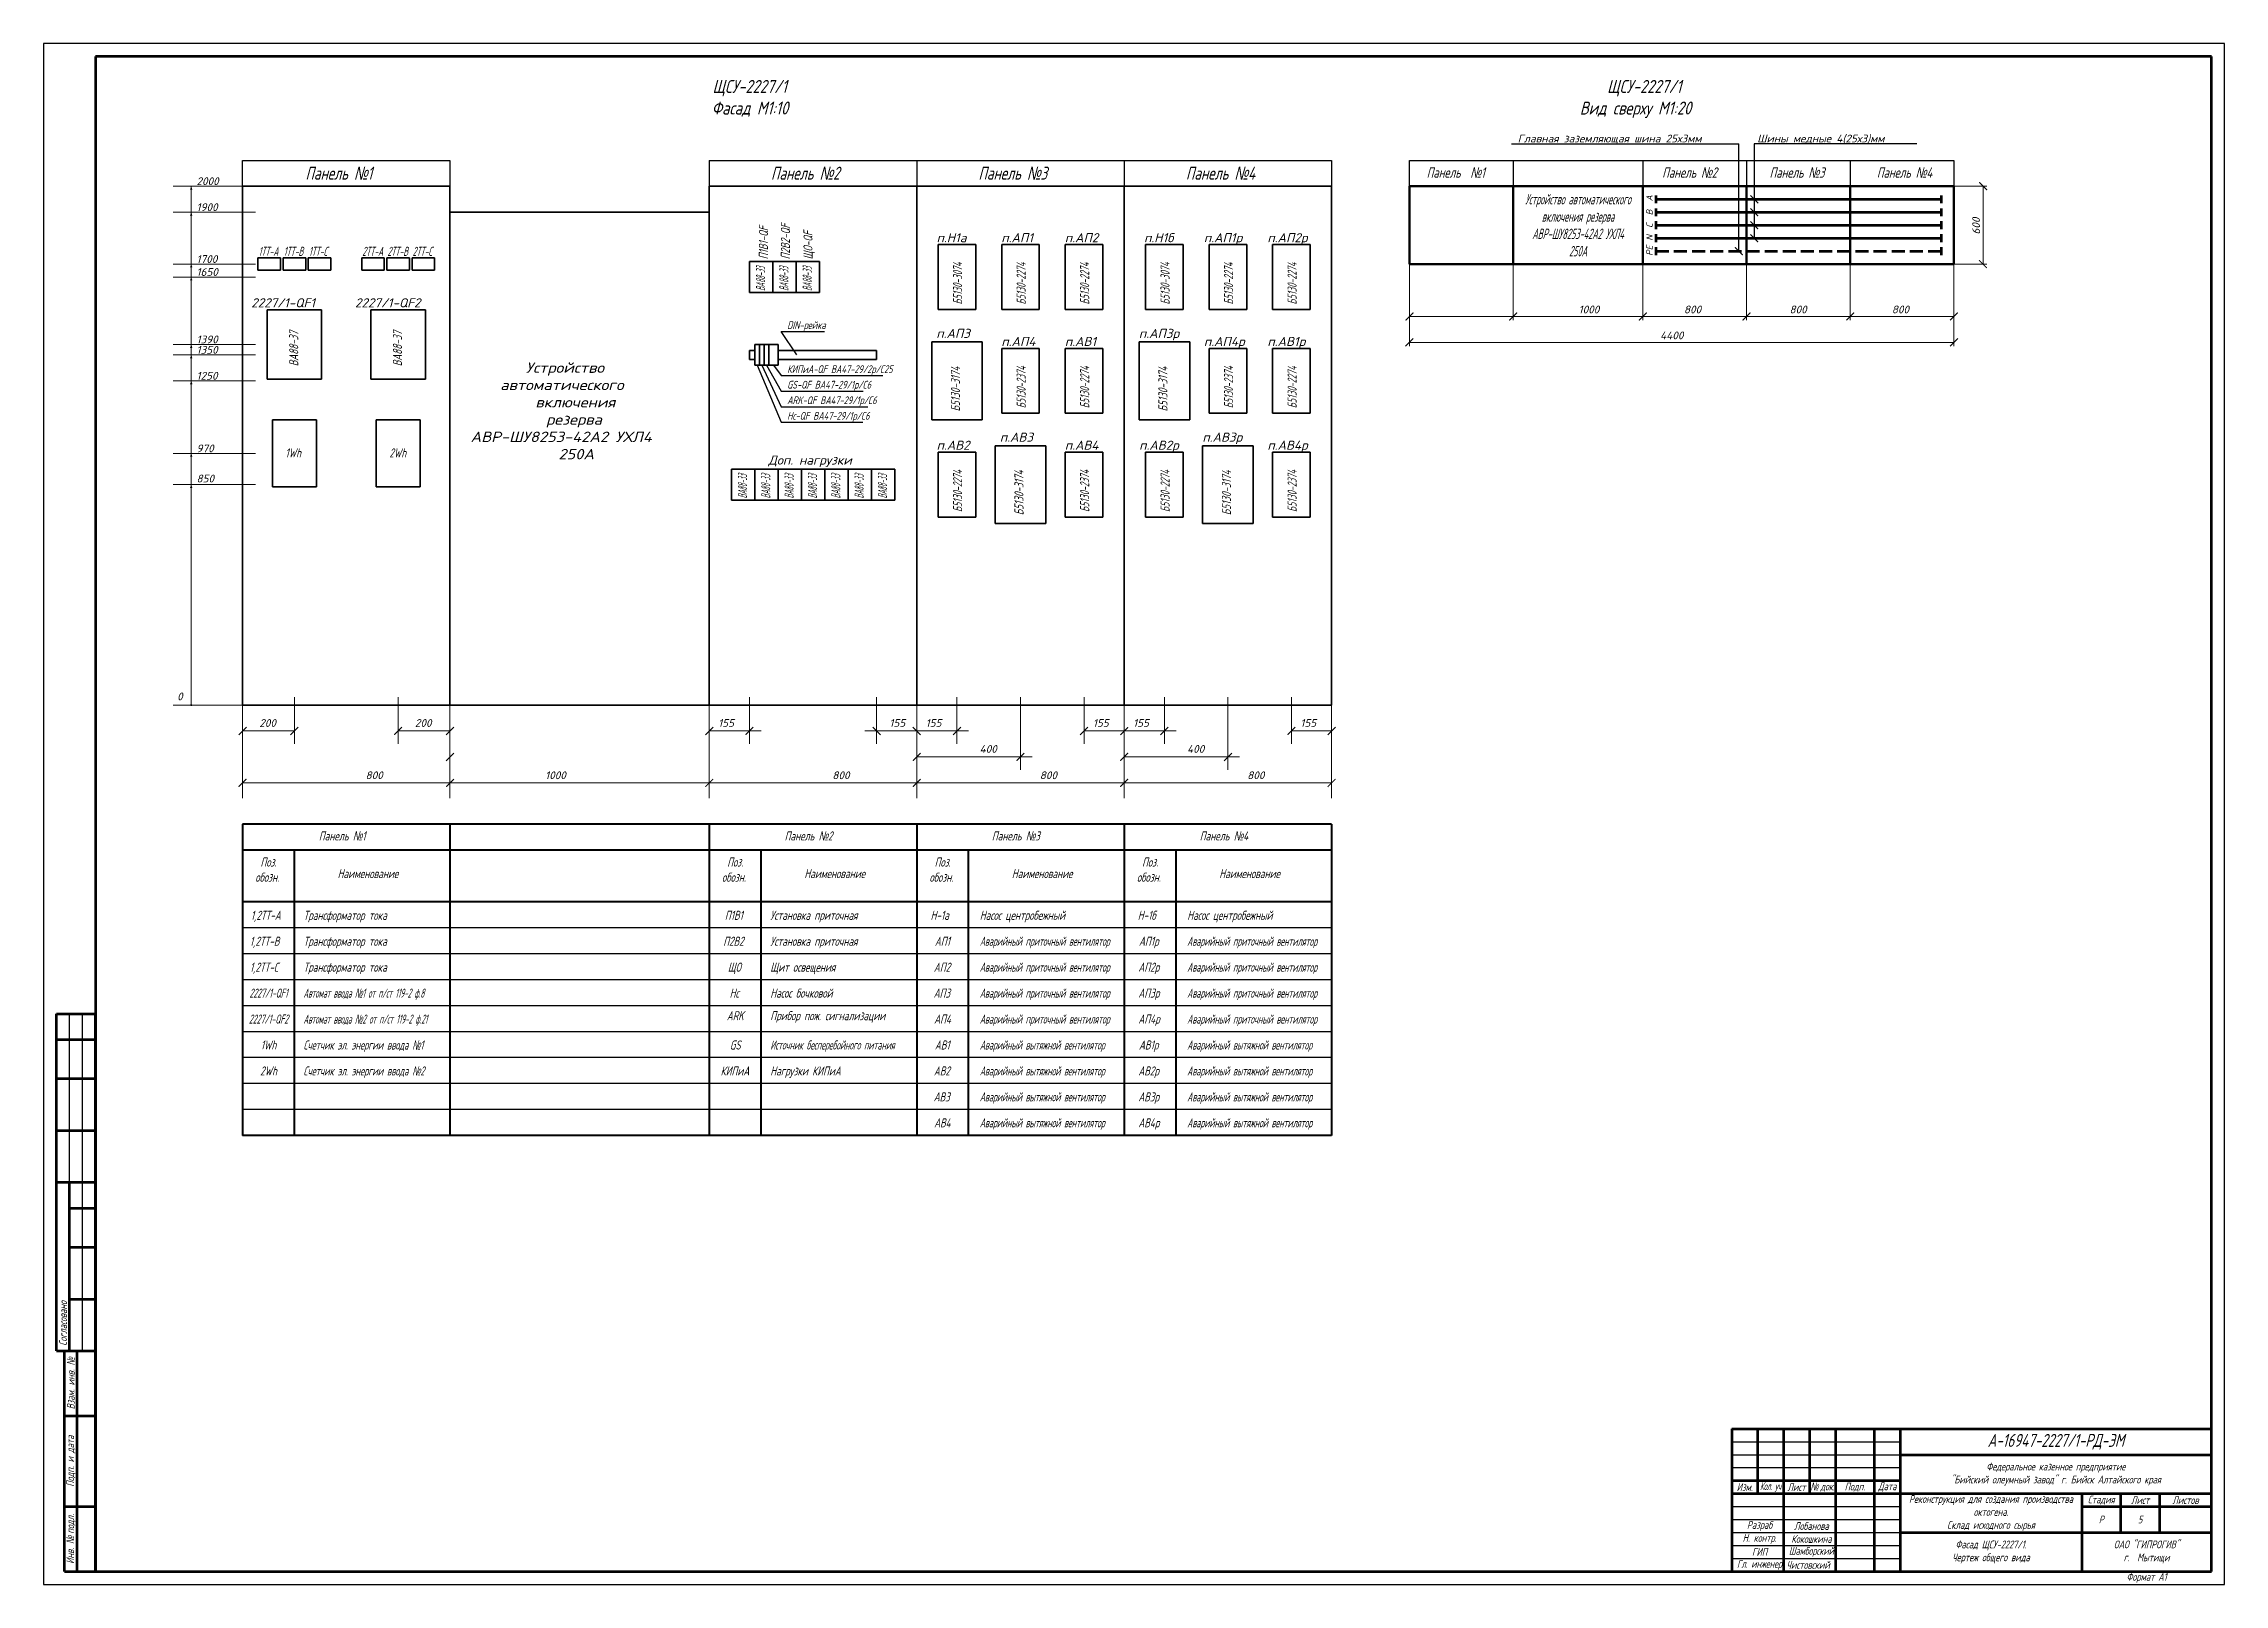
# Model space of a CAD drawing. Header units: millimetres. Extents: x 6735 to 13224, y -12144 to -9633.
# Drawn here: x 9677 to 10518, y -10227 to -9633 of the extents above; entities that cross this region are included whole.
import ezdxf
from ezdxf import colors
from ezdxf.entities.mleader import LeaderData, LeaderLine
from ezdxf.math import Vec2, Vec3

# ---------------------------------------------------------------- set-up
doc = ezdxf.new("R2010")
doc.units = ezdxf.units.MM
doc.linetypes.add('gost5', pattern=[7, 5, -2, 0])
for name, color, linetype, lineweight in [('КаБель силовой (Вновь)', 1, 'Continuous', 60), ('Линия выноска', 137, 'Continuous', 25), ('Размерная', 4, 'Continuous', 25), ('Рамка толстая', 7, 'Continuous', 60), ('Рамка тонкая', 5, 'Continuous', 25), ('ТаБлица', 253, 'Continuous', 25), ('Текст', 2, 'Continuous', 25), ('Штампы', 252, 'Continuous', 25), ('Щиты пульты (Вновь)', 5, 'Continuous', 50), ('Элемент эл. схем', 7, 'Continuous', 35)]:
    doc.layers.add(name, color=color, linetype=linetype, lineweight=lineweight)
doc.styles.add('GOST', font='GOST.shx', dxfattribs={"oblique": 15, "height": 3.5})
doc.styles.add('Simplex', font='simplex.shx', dxfattribs={"width": 0.7, "oblique": 15})

msp = doc.modelspace()

# ---------------------------------------------------------------- texts
at = {"layer": 'Текст', "lineweight": 20, "style": 'Simplex', "oblique": 15}
for s, p in [('Главная заземляющая шина 25х3мм', (10245.56771, -9671.45816)), ('Шины медные 4(25х3)мм', (10337.93052, -9671.45816)), ('1000', (10269.0506, -9737.34328)), ('800', (10309.67685, -9737.34328)), ('800', (10350.38991, -9737.34328)), ('800', (10389.84748, -9737.34328)), ('4400', (10300.49918, -9747.34328))]:
    msp.add_text(s, height=3, dxfattribs=at).set_placement(p)
at = {"layer": 'Текст', "linetype": 'Continuous', "lineweight": 20, "style": 'Simplex', "oblique": 15}
for s, height, rotation, p in [('2000', 3, 359.99904858, (9736.0567, -9687.90734)), ('1900', 3, 359.99904858, (9736.05682, -9697.90723)), ('п.Н1а', 3.5, 359.99904858, (10021.48815, -9709.92782)), ('п.АП1', 3.5, 359.99904858, (10046.44642, -9709.92782)), ('п.АП2', 3.5, 359.99904858, (10070.94116, -9709.92782)), ('п.Н1б', 3.5, 359.99904858, (10101.48815, -9709.92782)), ('п.АП1р', 3.5, 359.99904858, (10124.55365, -9709.92782)), ('п.АП2р', 3.5, 359.99904858, (10149.04839, -9709.92782)), ('1650', 3, 359.99904858, (9736.0567, -9722.90715)), ('1700', 3, 359.99904858, (9736.05682, -9717.90715)), ('2227/1-QF1', 3.5, 359.99904858, (9757.18931, -9735.02902)), ('2227/1-QF2', 3.5, 359.99904858, (9797.1895, -9735.02902)), ('1390', 3, 359.99904858, (9736.05682, -9748.90726)), ('п.АП3', 3.5, 359.99904858, (10021.38221, -9746.82206)), ('п.АП4', 3.5, 359.99904858, (10046.45334, -9749.92782)), ('п.АВ1', 3.5, 359.99904858, (10070.94809, -9749.92782)), ('п.АП3р', 3.5, 359.99904858, (10099.48944, -9746.82206)), ('п.АП4р', 3.5, 359.99904858, (10124.56057, -9749.92782)), ('п.АВ1р', 3.5, 359.99904858, (10149.05531, -9749.92782)), ('1350', 3, 359.99904858, (9736.05645, -9752.90477)), ('1250', 3, 359.99904858, (9736.05546, -9762.90733)), ('970', 3, 359.99904858, (9736.05682, -9790.90795)), ('п.АВ2', 3.5, 359.99904858, (10021.48815, -9789.92786)), ('п.АВ3', 3.5, 359.99904858, (10045.88208, -9786.8221)), ('п.АВ4', 3.5, 359.99904858, (10070.94116, -9789.92786)), ('п.АВ2р', 3.5, 359.99904858, (10099.59537, -9789.92786)), ('п.АВ3р', 3.5, 359.99904858, (10123.98931, -9786.8221)), ('п.АВ4р', 3.5, 359.99904858, (10149.04839, -9789.92786)), ('Доп. нагрузки', 3.5, 359.99904858, (9956.59181, -9795.66626)), ('850', 3, 359.99904858, (9736.05479, -9802.52338)), (' 0', 3, 359.99904858, (9726.61948, -9886.5204)), ('200', 3, 359.99904858, (9760.27837, -9896.77737)), ('200', 3, 359.99904858, (9820.28008, -9896.77687)), ('155', 3, 359.99904858, (9937.24446, -9896.77622)), ('155', 3, 0.00095142, (10003.25839, -9896.77634)), ('155', 3, 359.99904858, (10017.24446, -9896.77622)), ('155', 3, 359.99904858, (10081.74451, -9896.77622)), ('155', 3, 359.99904858, (10097.24451, -9896.77655)), ('155', 3, 359.99904858, (10161.74456, -9896.77655)), ('400', 3, 359.99904858, (10038.06208, -9906.77622)), ('400', 3, 359.99904858, (10118.06214, -9906.77655)), ('800', 3, 359.99904858, (9801.2545, -9916.9321)), ('1000', 3, 359.99904858, (9870.51758, -9916.9321)), ('800', 3, 359.99904858, (9981.2545, -9916.9321)), ('800', 3, 359.99904858, (10061.2545, -9916.9321)), ('800', 3, 359.99904858, (10141.25455, -9916.93243))]:
    msp.add_text(s, height=height, rotation=rotation, dxfattribs=at).set_placement(p)
at = {"layer": 'Текст', "style": 'Simplex', "oblique": 15}
for s, p in [('А', (10297.65052, -9694.17889)), ('С', (10297.65052, -9704.35418)), ('В', (10297.65052, -9699.56693)), ('N', (10297.65052, -9709.35418)), ('PE', (10297.65052, -9715.18675))]:
    msp.add_text(s, height=2.5, rotation=90, dxfattribs=at).set_placement(p)
at = {"layer": 'Текст', "linetype": 'Continuous', "lineweight": 20, "style": 'Simplex', "oblique": 15}
for s, rotation, width, p in [('П1В1-QF', 89.99904858, 0.7, (9956.4385, -9716.55125)), ('П2В2-QF', 89.99904858, 0.7, (9964.92047, -9716.55125)), ('ЩО-QF', 89.99904858, 0.7, (9973.62293, -9716.55125)), ('1ТТ-А', 359.99904858, 0.5, (9759.97157, -9715.18416)), ('1ТТ-В', 359.99904858, 0.5, (9769.67157, -9715.18416)), ('1ТТ-С', 359.99904858, 0.5, (9779.37157, -9715.18416)), ('2ТТ-А', 359.99904858, 0.5, (9799.98138, -9715.18416)), ('2ТТ-В', 359.99904858, 0.5, (9809.68138, -9715.18416)), ('2ТТ-С', 359.99904858, 0.5, (9819.38138, -9715.18416)), ('ВА88-33', 89.99904858, 0.4, (9955.33885, -9728.69863)), ('ВА88-33', 89.99904858, 0.4, (9964.33885, -9728.69863)), ('ВА88-33', 89.99904858, 0.4, (9973.33885, -9728.69863)), ('1Wh', 359.99904858, 0.7, (9770.32621, -9792.90285)), ('2Wh', 359.99904858, 0.7, (9810.43074, -9792.90285)), ('ВА88-33', 89.99904858, 0.4, (9948.33852, -9808.69867)), ('ВА88-33', 89.99904858, 0.4, (9957.33852, -9808.69867)), ('ВА88-33', 89.99904858, 0.4, (9966.33852, -9808.69867)), ('ВА88-33', 89.99904858, 0.4, (9975.33852, -9808.69867)), ('ВА88-33', 89.99904858, 0.4, (9984.33852, -9808.69867)), ('ВА88-33', 89.99904858, 0.4, (9993.33852, -9808.69867)), ('ВА88-33', 89.99904858, 0.4, (10002.33852, -9808.69867))]:
    msp.add_text(s, height=3.5, rotation=rotation, dxfattribs=dict(at, width=width)).set_placement(p)
at = {"layer": 'Текст', "lineweight": 20, "style": 'Simplex', "oblique": 15}
msp.add_text('600', height=3, rotation=89.99904858, dxfattribs=at).set_placement((10423.8793, -9706.97764))
at = {"layer": 'Текст'}
for s, width, heights, insert, char_height, attachment_point, style in [('\\pi191.23489;ЩСУ-2227/1\\P\\pi190.93529;Фасад М1:10', 430, [0], (9743.82285, -9647.35746), 5, 1, 'GOST'), ('\\pi86.23489;ЩСУ-2227/1\\P\\pi73.1482; Вид сверху М1:20', 220, [0], (10193.82285, -9647.35746), 5, 1, 'GOST'), ('\\pi24.272;Панель {\\fArial|b0|i0|c204|p34;№}1', 80, [0], (9753.82285, -9680.80533), 5, 1, 'Simplex'), ('\\pi23.793;Панель {\\fArial|b0|i0|c204|p34;№}2', 80, [0], (9933.82285, -9680.80533), 5, 1, 'Simplex'), ('\\pi23.793;Панель {\\fArial|b0|i0|c204|p34;№}3', 80, [0], (10013.82285, -9680.80533), 5, 1, 'Simplex'), ('\\pi23.793;Панель {\\fArial|b0|i0|c204|p34;№}4', 80, [0], (10093.82285, -9680.80533), 5, 1, 'Simplex'), ('\\pi6.63011;Панель  {\\fArial|b0|i0|c204|p34;№}1', 40, [0], (10203.82285, -9681.04785), 4, 1, 'Simplex'), ('\\pi7.46552;Панель {\\fArial|b0|i0|c204|p34;№}2', 40, [0], (10293.82285, -9681.04785), 4, 1, 'Simplex'), ('\\pi3.29678;   Панель {\\fArial|b0|i0|c204|p34;№}3', 40, [0], (10333.82285, -9681.04785), 4, 1, 'Simplex'), ('\\pi0.96345;     Панель {\\fArial|b0|i0|c204|p34;№}4', 40, [0], (10373.82285, -9681.04785), 4, 1, 'Simplex'), ('{\\W0.5;Устройство автоматического \\Pвключения резерва \\PАВР-ШУ8253-42А2 УХЛ4 \\P250А }', 59.8950156, [39.37436], (10268.82285, -9703.35746), 4, 5, 'Simplex'), ('\\pi29.25714;{\\W1.1;Устройство \\P\\pi19.35311;автоматического \\P\\pi32.92112;включения \\P\\pi37.04041;резерва \\P\\pi7.91661;АВР-ШУ8253-42А2 УХЛ4 \\P\\pi41.82857;250А }', 100, [0], (9833.82285, -9756.2756), 4, 1, 'Simplex'), ('\\pi29.40968;Панель {\\fArial|b0|i0|c204|p34;№}1', 80, [0], (9753.82285, -9937.06048), 3.5, 1, 'Simplex'), ('\\pi29.03233;Панель {\\fArial|b0|i0|c204|p34;№}2', 80, [0], (9933.82105, -9937.06048), 3.5, 1, 'Simplex'), ('\\pi28.94302;Панель {\\fArial|b0|i0|c204|p34;№}3', 80, [0], (10013.82105, -9937.06048), 3.5, 1, 'Simplex'), ('\\pi29.11802;Панель {\\fArial|b0|i0|c204|p34;№}4', 80, [0], (10093.82105, -9937.06048), 3.5, 1, 'Simplex'), ('\\pi6.886,t6.886;Поз. \\P\\pi4.91132,t4.91132;обозн.', 20, [0], (9753.82285, -9947.14534), 3.5, 1, 'Simplex'), ('\\pi6.886,t6.886;Поз. \\P\\pi4.91132,t4.91132;обозн.', 20, [0], (9933.82105, -9947.14534), 3.5, 1, 'Simplex'), ('\\pi6.886,t6.886;Поз. \\P\\pi4.91132,t4.91132;обозн.', 20, [0], (10013.82105, -9947.14534), 3.5, 1, 'Simplex'), ('\\pi6.886,t6.886;Поз. \\P\\pi4.91132,t4.91132;обозн.', 20, [0], (10093.82105, -9947.14534), 3.5, 1, 'Simplex'), ('\\pi16.65171;Наименование', 60, [0], (9773.82285, -9951.59189), 3.5, 1, 'Simplex'), ('\\pi16.65171;Наименование', 60, [0], (9953.82105, -9951.59189), 3.5, 1, 'Simplex'), ('\\pi16.65171;Наименование', 60, [0], (10033.82105, -9951.59189), 3.5, 1, 'Simplex'), ('\\pi16.65171;Наименование', 60, [0], (10113.82105, -9951.59189), 3.5, 1, 'Simplex'), ('\\pi3.175;1,2ТТ-А', 20, [0], (9753.82285, -9967.66477), 3.5, 1, 'Simplex'), ('\\pi3.5;Трансформатор тока', 60, [0], (9773.82285, -9967.66477), 3.5, 1, 'Simplex'), ('\\pi5.97276;П1В1', 20, [0], (9933.82105, -9967.66477), 3.5, 1, 'Simplex'), ('\\pi3.5;Установка приточная', 60, [0], (9953.82105, -9967.66477), 3.5, 1, 'Simplex'), ('\\pi5.31239;Н-1а', 20, [0], (10013.82105, -9967.66477), 3.5, 1, 'Simplex'), ('\\pi4.29695;Насос центробежный', 60, [0], (10033.82105, -9967.66477), 3.5, 1, 'Simplex'), ('\\pi5.21442;Н-1б', 20, [0], (10093.82105, -9967.66477), 3.5, 1, 'Simplex'), ('\\pi4.29695;Насос центробежный', 60, [0], (10113.82105, -9967.66477), 3.5, 1, 'Simplex'), ('\\pi2.79541;1,2ТТ-В', 20, [0], (9753.82285, -9977.66477), 3.5, 1, 'Simplex'), ('\\pi3.5;Трансформатор тока', 60, [0], (9773.82285, -9977.66477), 3.5, 1, 'Simplex'), ('\\pi5.36207;П2В2', 20, [0], (9933.82105, -9977.66477), 3.5, 1, 'Simplex'), ('\\pi3.5;Установка приточная', 60, [0], (9953.82105, -9977.66477), 3.5, 1, 'Simplex'), ('\\pi6.96442;АП1', 20, [0], (10013.82105, -9977.66477), 3.5, 1, 'Simplex'), ('\\pi4.29695;{\\W0.5;Аварийный приточный вентилятор}', 60, [0], (10033.82105, -9977.66477), 3.5, 1, 'Simplex'), ('\\pi5.67105;АП1р', 20, [0], (10093.82105, -9977.66477), 3.5, 1, 'Simplex'), ('\\pi4.29695;{\\W0.5;Аварийный приточный вентилятор}', 60, [0], (10113.82105, -9977.66477), 3.5, 1, 'Simplex'), ('\\pi2.81773;1,2ТТ-С', 20, [0], (9753.82285, -9987.66477), 3.5, 1, 'Simplex'), ('\\pi3.5;Трансформатор тока', 60, [0], (9773.82285, -9987.66477), 3.5, 1, 'Simplex'), ('\\pi7.1344;ЩО', 20, [0], (9933.82105, -9987.66477), 3.5, 1, 'Simplex'), ('\\pi3.5;Щит освещения', 60, [0], (9953.82105, -9987.66477), 3.5, 1, 'Simplex'), ('\\pi6.58707;АП2', 20, [0], (10013.82105, -9987.66477), 3.5, 1, 'Simplex'), ('\\pi4.29695;{\\W0.5;Аварийный приточный вентилятор}', 60, [0], (10033.82105, -9987.66477), 3.5, 1, 'Simplex'), ('\\pi5.43771;АП2р', 20, [0], (10093.82105, -9987.66477), 3.5, 1, 'Simplex'), ('\\pi4.29695;{\\W0.5;Аварийный приточный вентилятор}', 60, [0], (10113.82105, -9987.66477), 3.5, 1, 'Simplex'), ('\\pxqc;{\\W0.5;2227/1-QF1}', 20, [0], (9753.82285, -9997.66477), 3.5, 1, 'Simplex'), ('\\pi3.5;{\\W0.45;Автомат ввода \\fArial|b0|i0|c204|p34;№\\Fsimplex|c204;1 от п/ст 119-2 ф.8}', 60, [0], (9773.82285, -9997.66477), 3.5, 1, 'Simplex'), ('\\pi7.82938;Нс', 20, [0], (9933.82105, -9997.66477), 3.5, 1, 'Simplex'), ('\\pi3.5;Насос бочковой', 60, [0], (9953.82105, -9997.66477), 3.5, 1, 'Simplex'), ('\\pi6.49776;АП3', 20, [0], (10013.82105, -9997.66477), 3.5, 1, 'Simplex'), ('\\pi4.29695;{\\W0.5;Аварийный приточный вентилятор}', 60, [0], (10033.82105, -9997.66477), 3.5, 1, 'Simplex'), ('\\pi5.43771;АП3р', 20, [0], (10093.82105, -9997.66477), 3.5, 1, 'Simplex'), ('\\pi4.29695;{\\W0.5;Аварийный приточный вентилятор}', 60, [0], (10113.82105, -9997.66477), 3.5, 1, 'Simplex'), ('\\pxqc;{\\W0.5;2227/1-QF2}', 20, [0], (9753.82285, -10007.66477), 3.5, 1, 'Simplex'), ('\\pi3.5;{\\W0.45;Автомат ввода \\fArial|b0|i0|c204|p34;№\\Fsimplex|c204;2 от п/ст 119-2 ф.21}', 60, [0], (9773.82285, -10007.66477), 3.5, 1, 'Simplex'), ('\\pxqc;ARK', 20, [0], (9933.82105, -10006.36125), 3.5, 1, 'Simplex'), ('\\pi3.5;Прибор пож. сигнализации', 60, [0], (9953.82105, -10006.36125), 3.5, 1, 'Simplex'), ('\\pi6.67276;АП4', 20, [0], (10013.82105, -10007.66477), 3.5, 1, 'Simplex'), ('\\pi4.29695;{\\W0.5;Аварийный приточный вентилятор}', 60, [0], (10033.82105, -10007.66477), 3.5, 1, 'Simplex'), ('\\pi5.43771;АП4р', 20, [0], (10093.82105, -10007.66477), 3.5, 1, 'Simplex'), ('\\pi4.29695;{\\W0.5;Аварийный приточный вентилятор}', 60, [0], (10113.82105, -10007.66477), 3.5, 1, 'Simplex'), ('\\pxqc;{\\W0.7;1Wh}', 20, [0], (9753.82285, -10017.66477), 3.5, 1, 'Simplex'), ('\\pi3.5;{\\W0.6;Счетчик эл. энергии ввода \\fArial|b0|i0|c204|p34;№\\Fsimplex|c204;1 }', 60, [0], (9773.82285, -10017.66477), 3.5, 1, 'Simplex'), ('\\pxqc;GS', 20, [0], (9933.82105, -10017.66477), 3.5, 1, 'Simplex'), ('\\pi3.5;{\\W0.5;Источник бесперебойного питания}', 60, [0], (9953.82105, -10017.66477), 3.5, 1, 'Simplex'), ('\\pi6.96442;АВ1', 20, [0], (10013.82105, -10017.66477), 3.5, 1, 'Simplex'), ('\\pi4.29695;{\\W0.5;Аварийный вытяжной вентилятор}', 60, [0], (10033.82105, -10017.66477), 3.5, 1, 'Simplex'), ('\\pi5.67105;АВ1р', 20, [0], (10093.82105, -10017.66477), 3.5, 1, 'Simplex'), ('\\pi4.29695;{\\W0.5;Аварийный вытяжной вентилятор}', 60, [0], (10113.82105, -10017.66477), 3.5, 1, 'Simplex'), ('\\pxqc;{\\W0.7;2Wh}', 20, [0], (9753.82285, -10027.66477), 3.5, 1, 'Simplex'), ('\\pi3.5;{\\W0.6;Счетчик эл. энергии ввода \\fArial|b0|i0|c204|p34;№\\Fsimplex|c204;2}', 60, [0], (9773.82285, -10027.66477), 3.5, 1, 'Simplex'), ('\\pi4.34167;КИПиА', 20, [0], (9933.82105, -10027.66477), 3.5, 1, 'Simplex'), ('\\pi3.5;Нагрузки КИПиА', 60, [0], (9953.82105, -10027.66477), 3.5, 1, 'Simplex'), ('\\pi6.58707;АВ2', 20, [0], (10013.82105, -10027.66477), 3.5, 1, 'Simplex'), ('\\pi4.29695;{\\W0.5;Аварийный вытяжной вентилятор}', 60, [0], (10033.82105, -10027.66477), 3.5, 1, 'Simplex'), ('\\pi5.43771;АВ2р', 20, [0], (10093.82105, -10027.66477), 3.5, 1, 'Simplex'), ('\\pi4.29695;{\\W0.5;Аварийный вытяжной вентилятор}', 60, [0], (10113.82105, -10027.66477), 3.5, 1, 'Simplex'), ('\\pi6.49776;АВ3', 20, [0], (10013.82105, -10037.66477), 3.5, 1, 'Simplex'), ('\\pi4.29695;{\\W0.5;Аварийный вытяжной вентилятор}', 60, [0], (10033.82105, -10037.66477), 3.5, 1, 'Simplex'), ('\\pi5.43771;АВ3р', 20, [0], (10093.82105, -10037.66477), 3.5, 1, 'Simplex'), ('\\pi4.29695;{\\W0.5;Аварийный вытяжной вентилятор}', 60, [0], (10113.82105, -10037.66477), 3.5, 1, 'Simplex'), ('\\pi6.67276;АВ4', 20, [0], (10013.82105, -10047.66477), 3.5, 1, 'Simplex'), ('\\pi4.29695;{\\W0.5;Аварийный вытяжной вентилятор}', 60, [0], (10033.82105, -10047.66477), 3.5, 1, 'Simplex'), ('\\pi5.43771;АВ4р', 20, [0], (10093.82105, -10047.66477), 3.5, 1, 'Simplex'), ('\\pi4.29695;{\\W0.5;Аварийный вытяжной вентилятор}', 60, [0], (10113.82105, -10047.66477), 3.5, 1, 'Simplex')]:
    msp.add_mtext_dynamic_manual_height_columns(s, width=width, gutter_width=12.5, heights=heights, dxfattribs=dict(at, insert=insert, char_height=char_height, attachment_point=attachment_point, style=style))
at = {"layer": 'Текст', "char_height": 3.5, "attachment_point": 1, "rotation": 90, "style": 'Simplex'}
for s, width, heights, insert in [('\\pi1.90432;{\\W0.6;Б5130-3074}', 25.1126004, [0], (10027.82691, -9735.8563)), ('\\pi1.90999;{\\W0.6;Б5130-2274}', 25.1126004, [0], (10052.32678, -9735.8563)), ('\\pi1.90999;{\\W0.6;Б5130-2274}', 25.1126004, [0], (10076.82152, -9735.8563)), ('\\pi1.90432;{\\W0.6;Б5130-3074}', 25.1126004, [0], (10107.82691, -9735.8563)), ('\\pi1.90999;{\\W0.6;Б5130-2274}', 25.1126004, [0], (10132.32678, -9735.8563)), ('\\pi1.90999;{\\W0.6;Б5130-2274}', 25.1126004, [0], (10156.82152, -9735.8563)), ('\\pi4.99776;ВА88-37', 26.8, [4.00962], (9771.81028, -9762.75751)), ('\\pi4.99776;ВА88-37', 26.8, [4.00962], (9811.81047, -9762.75751)), ('\\pi3.18119;Б5130-3174', 30, [0], (10026.99187, -9778.3563)), ('\\pi1.90999;{\\W0.6;Б5130-2374}', 25.1126004, [0], (10052.3337, -9775.8563)), ('\\pi1.90999;{\\W0.6;Б5130-2274}', 25.1126004, [0], (10076.82844, -9775.8563)), ('\\pi3.18119;Б5130-3174', 30, [0], (10106.99187, -9778.3563)), ('\\pi1.90999;{\\W0.6;Б5130-2374}', 25.1126004, [0], (10132.3337, -9775.8563)), ('\\pi1.90999;{\\W0.6;Б5130-2274}', 25.1126004, [0], (10156.82844, -9775.8563)), ('\\pi1.90432;{\\W0.6;Б5130-2274}', 25.1126004, [0], (10027.82691, -9815.85634)), ('\\pi3.18119;Б5130-3174', 30, [0], (10051.49174, -9818.35634)), ('\\pi1.90999;{\\W0.6;Б5130-2374}', 25.1126004, [0], (10076.82152, -9815.85634)), ('\\pi1.90432;{\\W0.6;Б5130-2274}', 25.1126004, [0], (10107.82691, -9815.85634)), ('\\pi3.18119;Б5130-3174', 30, [0], (10131.49174, -9818.35634)), ('\\pi1.90999;{\\W0.6;Б5130-2374}', 25.1126004, [0], (10156.82152, -9815.85634))]:
    msp.add_mtext_dynamic_manual_height_columns(s, width=width, gutter_width=12.5, heights=heights, dxfattribs=dict(at, insert=insert))
at = {"layer": 'Штампы', "color": 2, "char_height": 3, "rotation": 90, "style": 'Simplex'}
for s, insert, width, attachment_point in [('Согласовано', (9684.60387, -10135.35746), 61, 4), ('Взам. инв. {\\fArial|b0|i0|c204|p34;№}', (9687.60387, -10149.85746), 25, 5), ('Подп. и дата', (9687.60387, -10179.85746), 35, 5), ('Инв. {\\fArial|b0|i0|c204|p34;№ }подл.', (9687.60387, -10209.85746), 25, 5)]:
    msp.add_mtext(s, dxfattribs=dict(at, insert=insert, width=width, attachment_point=attachment_point))
at = {"layer": 'Штампы', "color": 2, "attachment_point": 5, "style": 'Simplex'}
for s, insert, char_height, width in [('А-16947-2227/1-РД-ЭМ', (10453.10387, -10172.35746), 5, 120), ('Федеральное казенное предприятие\\P"Бийский олеумный завод" г. Бийск Алтайского края', (10453.10387, -10184.85746), 3, 120), ('Изм.', (10333.10387, -10189.85746), 3, 10), ('{\\W0.5;Кол. уч}', (10343.10387, -10189.85746), 3, 10), ('{\\W0.7;Лист}', (10353.10387, -10189.85746), 3, 10), ('{\\fArial|b0|i0|c204|p34;\\W0.6;№ \\Fsimplex|c204;док.}', (10363.10387, -10189.85746), 3, 10), ('Подп.', (10375.60387, -10189.85746), 3, 15), ('{\\W0.7;Дата}', (10388.10387, -10189.85746), 3, 10), ('Реконструкция для создания производства октогена. \\PСклад исходного сырья', (10428.10387, -10199.85746), 3, 70), ('Стадия', (10470.60387, -10194.85746), 3, 15), ('Р', (10470.60387, -10202.35746), 3, 15), ('Лист', (10485.60387, -10194.85746), 3, 15), ('5', (10485.60387, -10202.35746), 3, 15), ('Листов', (10503.10387, -10194.85746), 3, 20), (' Н. контр.', (10338.10387, -10209.85746), 3, 20), (' Разраб', (10338.10387, -10204.85746), 3, 20), (' Кокошкина', (10358.10387, -10209.85746), 3, 20), (' Лобанова', (10358.10387, -10204.85746), 3, 20), ('{\\W0.6; Гл. инженер}', (10338.10387, -10219.85746), 3, 20), (' ГИП', (10338.10387, -10214.85746), 3, 20), ('{\\W0.6; Шамборский}', (10358.10387, -10214.85746), 3, 20), ('Фасад ЩСУ-2227/1. \\PЧертеж общего вида', (10428.10387, -10214.85746), 3, 70), ('ОАО "ГИПРОГИВ"\\Pг.  Мытищи', (10488.10387, -10214.85746), 3, 50), ('Чистовский', (10357.57427, -10219.85746), 3, 17.273441), ('Формат А1', (10488.10387, -10224.85746), 3, 50)]:
    msp.add_mtext(s, dxfattribs=dict(at, insert=insert, char_height=char_height, width=width))

# ---------------------------------------------------------------- blocks, each defined once
blk = doc.blocks.new('_ArchTick')
at = {"color": 0, "linetype": 'ByBlock', "const_width": 0.15}
blk.add_lwpolyline([(-0.5, -0.5), (0.5, 0.5)], dxfattribs=at)
blk = doc.blocks.new('_None')
blk = doc.blocks.new('A$C551E481E')
at = {"layer": 'Рамка толстая'}
for p, q in [((20, 589), (20, 5)), ((836, 589), (20, 589)), ((836, 5), (836, 589)), ((20, 5), (836, 5))]:
    blk.add_line(p, q, dxfattribs=at)
at = {"layer": 'Рамка тонкая'}
for p, q in [((0, 594), (0, 0)), ((841, 594), (0, 594)), ((841, 0), (841, 594)), ((0, 0), (841, 0))]:
    blk.add_line(p, q, dxfattribs=at)

# ---------------------------------------------------------------- hatches: boundary and pattern name
at = {"layer": 'Размерная', "lineweight": 18}
for points in [[(9734.06459, -9688.33878), (9734.47792, -9689.65856), (9733.54617, -9689.65854)], [(9734.06471, -9698.33866), (9734.47804, -9699.65845), (9733.54629, -9699.65843)], [(9734.06471, -9718.33858), (9734.47804, -9719.65837), (9733.54629, -9719.65835)], [(9734.06459, -9723.33858), (9734.47792, -9724.65837), (9733.54617, -9724.65835)], [(9734.06434, -9753.3362), (9734.47767, -9754.65599), (9733.54592, -9754.65597)], [(9734.06471, -9749.33869), (9734.47804, -9750.65847), (9733.54629, -9750.65846)], [(9734.06335, -9763.33876), (9734.47668, -9764.65854), (9733.54493, -9764.65853)], [(9734.06471, -9791.33938), (9734.47804, -9792.65917), (9733.54629, -9792.65915)], [(9734.06268, -9803.33881), (9734.47601, -9804.6586), (9733.54426, -9804.65858)]]:
    msp.add_hatch(color=256, dxfattribs=at).paths.add_polyline_path(points)
h = msp.add_hatch(color=256, dxfattribs=at)
h.paths.add_polyline_path([(9734.05184, -9888.7414), (9734.05185, -9888.55076, 1), (9734.05185, -9888.15076), (9734.05186, -9888.01247, -0.983601769)])
h.paths.add_polyline_path([(9733.68134, -9888.38122), (9733.85418, -9888.38123, 0.37009163), (9734.05185, -9888.55076), (9734.05184, -9888.7414, -0.415603372)])
h.paths.add_polyline_path([(9734.04583, -9888.01242, -0.004133378), (9734.05186, -9888.01247), (9734.05185, -9888.15076, 0.459756381), (9733.85418, -9888.38123), (9733.68134, -9888.38122, -0.417671194)])
h = msp.add_hatch(color=256, dxfattribs=at)
h.paths.add_polyline_path([(9734.05185, -9888.55076), (9734.05185, -9888.15076, -1)])
h.paths.add_polyline_path([(9734.05185, -9888.15076), (9734.05185, -9888.38123), (9733.85418, -9888.38123, -0.459756381)])
h.paths.add_polyline_path([(9734.05185, -9888.38123), (9734.05185, -9888.55076, -0.37009163), (9733.85418, -9888.38123)])

# ---------------------------------------------------------------- linework, layer by layer
at = {"layer": 'КаБель силовой (Вновь)', "lineweight": 70}
for p, q in [((10298.82285, -9691.85746), (10298.82285, -9694.85746)), ((10298.82285, -9693.35746), (10408.82285, -9693.35746)), ((10408.82285, -9691.85746), (10408.82285, -9694.85746)), ((10298.82285, -9696.85746), (10298.82285, -9699.85746)), ((10298.82285, -9698.35746), (10408.82285, -9698.35746)), ((10298.82285, -9701.85746), (10298.82285, -9704.85746)), ((10298.82285, -9703.35746), (10408.82285, -9703.35746)), ((10408.82285, -9696.85746), (10408.82285, -9699.85746)), ((10408.82285, -9701.85746), (10408.82285, -9704.85746)), ((10298.82285, -9706.85746), (10298.82285, -9709.85746)), ((10298.82285, -9708.35746), (10408.82285, -9708.35746)), ((10298.82285, -9711.85746), (10298.82285, -9714.85746)), ((10408.82285, -9706.85746), (10408.82285, -9709.85746)), ((10408.82285, -9711.85746), (10408.82285, -9714.85746))]:
    msp.add_line(p, q, dxfattribs=at)
at = {"layer": 'КаБель силовой (Вновь)', "linetype": 'gost5', "lineweight": 70}
msp.add_line((10298.82285, -9713.35746), (10408.82285, -9713.35746), dxfattribs=at)
at = {"layer": 'Линия выноска'}
for p, q in [((10243.15342, -9672.03761), (10330.82285, -9672.03761)), ((10330.82285, -9713.35746), (10330.82285, -9672.03761)), ((10399.48049, -9672.03761), (10336.81106, -9672.03761)), ((10336.81106, -9672.03761), (10336.81106, -9708.35746))]:
    msp.add_line(p, q, dxfattribs=at)
at = {"layer": 'Размерная', "lineweight": 18}
for p, q in [((9727.10387, -9688.35685), (9753.82285, -9688.35746)), ((9734.05517, -9688.35701), (9734.05185, -9888.35076)), ((10413.82285, -9688.35746), (10426.44437, -9688.35926)), ((10425.10295, -9718.35906), (10425.08772, -9688.3583)), ((9727.10398, -9698.35673), (9758.82297, -9698.35746)), ((9727.10398, -9718.35665), (9758.82297, -9718.35738)), ((10203.82285, -9718.35746), (10203.82275, -9749.97947)), ((10243.82302, -9718.35746), (10243.82266, -9739.97947)), ((10293.82302, -9718.35746), (10293.82266, -9739.97848)), ((10333.82302, -9718.35746), (10333.82266, -9739.97848)), ((10373.82302, -9718.35746), (10373.82266, -9739.97848)), ((10413.82276, -9718.35746), (10413.82266, -9749.97947)), ((10413.82285, -9718.35746), (10426.44437, -9718.35926)), ((9727.10387, -9723.35665), (9758.82285, -9723.35738)), ((10413.8227, -9738.52874), (10203.82279, -9738.52789)), ((9727.10362, -9753.35428), (9758.8226, -9753.355)), ((9727.10398, -9749.35676), (9758.82297, -9749.35748)), ((10413.82266, -9748.5285), (10203.82276, -9748.52788)), ((9727.10262, -9763.35683), (9758.82161, -9763.35755)), ((9727.10398, -9791.35746), (9758.82297, -9791.35818)), ((9727.10196, -9803.35689), (9758.82453, -9803.35749)), ((9753.82285, -9888.35746), (9727.10553, -9888.35685)), ((9753.8227, -9886.35678), (9753.82222, -9924.28217)), ((9753.8227, -9886.35678), (9753.82222, -9924.28217)), ((9753.8227, -9886.35678), (9753.82222, -9924.28217)), ((9753.8227, -9886.35678), (9753.82222, -9924.28217)), ((9773.82313, -9885.35746), (9773.82119, -9903.36454)), ((9813.82621, -9885.35692), (9813.82427, -9903.364)), ((9833.82152, -9886.35702), (9833.82105, -9924.28242)), ((9833.82152, -9886.35702), (9833.82105, -9924.28242)), ((9833.82152, -9886.35702), (9833.82105, -9924.28242)), ((9833.82152, -9886.35702), (9833.82105, -9924.28242)), ((9933.82152, -9886.35702), (9933.82105, -9924.28242)), ((9933.82152, -9886.35702), (9933.82105, -9924.28242)), ((9933.82152, -9886.35702), (9933.82105, -9924.28242)), ((9933.82152, -9886.35702), (9933.82105, -9924.28242)), ((9949.32318, -9885.3563), (9949.32124, -9903.36338)), ((9998.32253, -9885.3563), (9998.32447, -9903.36338)), ((10013.82152, -9886.35702), (10013.82105, -9924.28242)), ((10013.82152, -9886.35702), (10013.82105, -9924.28242)), ((10013.82152, -9886.35702), (10013.82105, -9924.28242)), ((10013.82152, -9886.35702), (10013.82105, -9924.28242)), ((10029.32318, -9885.3563), (10029.32124, -9903.36338)), ((10053.82305, -9885.3563), (10053.82124, -9913.36338)), ((10078.32471, -9885.3558), (10078.32277, -9903.36289)), ((10093.82152, -9886.35702), (10093.82105, -9924.28242)), ((10093.82152, -9886.35702), (10093.82105, -9924.28242)), ((10093.82152, -9886.35702), (10093.82105, -9924.28242)), ((10093.82152, -9886.35702), (10093.82105, -9924.28242)), ((10109.32323, -9885.35663), (10109.32129, -9903.36372)), ((10133.8231, -9885.35663), (10133.82129, -9913.36372)), ((10158.32476, -9885.35614), (10158.32282, -9903.36322)), ((10173.82157, -9886.35735), (10173.8211, -9924.28275)), ((10173.82157, -9886.35735), (10173.8211, -9924.28275)), ((10173.82157, -9886.35735), (10173.8211, -9924.28275)), ((10173.82157, -9886.35735), (10173.8211, -9924.28275)), ((9753.8231, -9898.35746), (9773.82127, -9898.35795)), ((9753.8231, -9898.35746), (9773.82127, -9898.35795)), ((9753.8231, -9898.35746), (9773.82127, -9898.35795)), ((9813.82481, -9898.35696), (9833.82298, -9898.35746)), ((9813.82481, -9898.35696), (9833.82298, -9898.35746)), ((9813.82481, -9898.35696), (9833.82298, -9898.35746)), ((9933.8228, -9898.3563), (9953.8228, -9898.35663)), ((9933.8228, -9898.3563), (9953.8228, -9898.35663)), ((9933.8228, -9898.3563), (9953.8228, -9898.35663)), ((9933.8228, -9898.3563), (9949.32132, -9898.3568)), ((10013.8229, -9898.3563), (9993.8229, -9898.35663)), ((10013.8229, -9898.3563), (9993.8229, -9898.35663)), ((10013.8229, -9898.3563), (9993.8229, -9898.35663)), ((10013.8229, -9898.3563), (9998.32439, -9898.3568)), ((10013.8228, -9898.3563), (10033.8228, -9898.35663)), ((10013.8228, -9898.3563), (10033.8228, -9898.35663)), ((10013.8228, -9898.3563), (10033.8228, -9898.35663)), ((10013.8228, -9898.3563), (10029.32132, -9898.3568)), ((10078.32285, -9898.3563), (10093.82285, -9898.35663)), ((10078.32285, -9898.3563), (10093.82285, -9898.35663)), ((10078.32285, -9898.3563), (10093.82285, -9898.35663)), ((10078.32285, -9898.3563), (10093.82137, -9898.3568)), ((10093.82285, -9898.35663), (10113.82285, -9898.35697)), ((10093.82285, -9898.35663), (10113.82285, -9898.35697)), ((10093.82285, -9898.35663), (10113.82285, -9898.35697)), ((10093.82285, -9898.35663), (10109.32137, -9898.35713)), ((10158.3229, -9898.35663), (10173.8229, -9898.35697)), ((10158.3229, -9898.35663), (10173.8229, -9898.35697)), ((10158.3229, -9898.35663), (10173.8229, -9898.35697)), ((10158.3229, -9898.35663), (10173.82142, -9898.35713)), ((10013.82248, -9908.3563), (10058.3228, -9908.35663)), ((10013.82248, -9908.3563), (10058.3228, -9908.35663)), ((10013.82248, -9908.3563), (10058.3228, -9908.35663)), ((10013.82248, -9908.3563), (10053.82132, -9908.3568)), ((10093.82253, -9908.35663), (10138.32285, -9908.35697)), ((10093.82253, -9908.35663), (10138.32285, -9908.35697)), ((10093.82253, -9908.35663), (10138.32285, -9908.35697)), ((10093.82253, -9908.35663), (10133.82137, -9908.35713)), ((9753.82232, -9918.3559), (9833.82232, -9918.3569)), ((9833.8225, -9918.35557), (9933.8223, -9918.3556)), ((9933.82232, -9918.3559), (10013.82232, -9918.3569)), ((10013.82232, -9918.3559), (10093.82232, -9918.3569)), ((10093.82237, -9918.35624), (10173.82237, -9918.35723))]:
    msp.add_line(p, q, dxfattribs=at)
msp.add_circle((9734.05185, -9888.35076), 0.2, dxfattribs=at)
at = {"layer": 'Рамка тонкая'}
for p, q in [((9753.82285, -9688.35746), (9753.82285, -9678.35746)), ((9753.82285, -9678.35746), (9833.82285, -9678.35746)), ((9833.82285, -9678.35746), (9833.82285, -9688.35746)), ((9933.82285, -9678.35746), (10013.82285, -9678.35746)), ((9933.82285, -9678.35746), (9933.82285, -9688.35746)), ((10013.82285, -9678.35746), (10013.82285, -9688.35746)), ((10013.82285, -9678.35746), (10093.82285, -9678.35746)), ((10093.82285, -9678.35746), (10093.82285, -9688.35746)), ((10093.82285, -9678.35746), (10173.82285, -9678.35746)), ((10173.82285, -9678.35746), (10173.82285, -9688.35746)), ((10203.82285, -9688.35746), (10203.82285, -9678.35746)), ((10203.82285, -9678.35746), (10413.82285, -9678.35746)), ((10243.82285, -9678.35746), (10243.82285, -9688.35746)), ((10293.82285, -9678.35746), (10293.82285, -9688.35746)), ((10333.82285, -9678.35746), (10333.82285, -9688.35746)), ((10373.82285, -9678.35746), (10373.82285, -9688.35746)), ((10413.82285, -9678.35746), (10413.82285, -9688.35746)), ((10173.82105, -9974.28333), (9753.82285, -9974.28333)), ((10173.82105, -9984.28333), (9753.82285, -9984.28333)), ((10173.82105, -9994.28333), (9753.82285, -9994.28333)), ((10173.82105, -10004.28333), (9753.82285, -10004.28333)), ((10173.82105, -10014.28333), (9753.82285, -10014.28333)), ((10173.82105, -10024.28333), (9753.82285, -10024.28333)), ((10173.82105, -10034.28333), (9753.82285, -10034.28333)), ((10173.82105, -10044.28333), (9753.82285, -10044.28333))]:
    msp.add_line(p, q, dxfattribs=at)
at = {"layer": 'ТаБлица', "lineweight": 40}
for p, q in [((10173.82105, -9934.28333), (9753.82285, -9934.28333)), ((9753.82285, -9934.28333), (9753.82285, -10054.28333)), ((9833.82285, -9934.28333), (9833.82285, -10054.28333)), ((9933.82105, -9934.28333), (9933.82105, -10054.28333)), ((10013.82105, -9934.28333), (10013.82105, -10054.28333)), ((10093.82105, -9934.28333), (10093.82105, -10054.28333)), ((10173.82105, -9934.28333), (10173.82105, -10054.28333)), ((10173.82105, -9944.28333), (9753.82285, -9944.28333)), ((9773.82285, -10054.28333), (9773.82285, -9944.28333)), ((9953.82105, -10054.28333), (9953.82105, -9944.28333)), ((10033.82105, -10054.28333), (10033.82105, -9944.28333)), ((10113.82105, -10054.28333), (10113.82105, -9944.28333)), ((10173.82105, -9964.28333), (9753.82285, -9964.28333)), ((10173.82105, -10054.28333), (9753.82285, -10054.28333))]:
    msp.add_line(p, q, dxfattribs=at)
at = {"layer": 'Штампы', "lineweight": 60}
for p, q in [((9682.10387, -10137.35746), (9682.10387, -10007.35746)), ((9682.10387, -10007.35746), (9697.10387, -10007.35746)), ((9697.10387, -10137.35746), (9697.10387, -10007.35746)), ((9682.10387, -10017.35746), (9697.10387, -10017.35746)), ((9682.10387, -10032.35746), (9697.10387, -10032.35746)), ((9682.10387, -10052.35746), (9697.10387, -10052.35746)), ((9682.10387, -10072.35746), (9697.10387, -10072.35746)), ((9687.10387, -10137.35746), (9687.10387, -10072.35746)), ((9687.10387, -10082.35746), (9697.10387, -10082.35746)), ((9687.10387, -10097.35746), (9697.10387, -10097.35746)), ((9687.10387, -10117.35746), (9697.10387, -10117.35746)), ((9682.10387, -10137.35746), (9697.10387, -10137.35746)), ((9685.10387, -10222.35746), (9685.10387, -10137.35746)), ((9685.10387, -10137.35746), (9697.10387, -10137.35746)), ((9690.10387, -10222.35746), (9690.10387, -10137.35746)), ((9697.10387, -10222.35746), (9697.10387, -10137.35746)), ((9685.10387, -10162.35746), (9697.10387, -10162.35746)), ((10328.10387, -10167.35746), (10513.10387, -10167.35746)), ((10328.10387, -10167.35746), (10328.10387, -10222.35746)), ((10338.10387, -10167.35746), (10338.10387, -10192.35746)), ((10348.10387, -10167.35746), (10348.10387, -10222.35746)), ((10358.10387, -10167.35746), (10358.10387, -10192.35746)), ((10368.10387, -10167.35746), (10368.10387, -10222.35746)), ((10383.10387, -10167.35746), (10383.10387, -10222.35746)), ((10393.10387, -10167.35746), (10393.10387, -10222.35746)), ((10393.10387, -10177.35746), (10513.10387, -10177.35746)), ((10328.10387, -10187.35746), (10393.10387, -10187.35746)), ((10328.10387, -10192.35746), (10513.10387, -10192.35746)), ((10463.10387, -10192.35746), (10463.10387, -10222.35746)), ((10478.10387, -10192.35746), (10478.10387, -10207.35746)), ((10493.10387, -10192.35746), (10493.10387, -10207.35746)), ((9685.10387, -10197.35746), (9697.10387, -10197.35746)), ((10463.10387, -10197.35746), (10513.10387, -10197.35746)), ((10393.10387, -10207.35746), (10513.10387, -10207.35746)), ((9685.10387, -10222.35746), (9697.10387, -10222.35746))]:
    msp.add_line(p, q, dxfattribs=at)
at = {"layer": 'Штампы', "color": 5, "lineweight": 25}
for p, q in [((9687.10387, -10072.35746), (9687.10387, -10007.35746)), ((9692.10387, -10137.35746), (9692.10387, -10007.35746)), ((10328.10387, -10172.35746), (10393.10387, -10172.35746)), ((10328.10387, -10177.35746), (10393.10387, -10177.35746)), ((10328.10387, -10182.35746), (10393.10387, -10182.35746)), ((10328.10387, -10197.35746), (10393.10387, -10197.35746)), ((10328.10387, -10202.35746), (10393.10387, -10202.35746)), ((10328.10387, -10207.35746), (10393.10387, -10207.35746)), ((10328.10387, -10212.35746), (10393.10387, -10212.35746)), ((10328.10387, -10217.35746), (10393.10387, -10217.35746))]:
    msp.add_line(p, q, dxfattribs=at)
at = {"layer": 'Щиты пульты (Вновь)'}
for p, q in [((10203.82285, -9688.35746), (10413.82285, -9688.35746)), ((10203.82285, -9688.35746), (10203.82285, -9718.35746)), ((10243.82285, -9688.35746), (10243.82285, -9718.35746)), ((10293.82285, -9688.35746), (10293.82285, -9718.35746)), ((10333.82285, -9688.35746), (10333.82285, -9718.35746)), ((10373.82285, -9688.35746), (10373.82285, -9718.35746)), ((10413.82285, -9688.35746), (10413.82285, -9718.35746)), ((10413.82285, -9718.35746), (10203.82285, -9718.35746))]:
    msp.add_line(p, q, dxfattribs=at)
at = {"layer": 'Элемент эл. схем'}
for p, q in [((9753.82285, -9688.35746), (9753.82285, -9888.35746)), ((9833.82285, -9688.35746), (9753.82285, -9688.35746)), ((9833.82285, -9888.35746), (9833.82285, -9688.35746)), ((10013.82285, -9688.35746), (9933.82285, -9688.35746)), ((9933.82285, -9888.35746), (9933.82285, -9688.35746)), ((10013.82285, -9888.35746), (10013.82285, -9688.35746)), ((10093.82285, -9688.35746), (10013.82285, -9688.35746)), ((10093.82285, -9888.35746), (10093.82285, -9688.35746)), ((10173.82285, -9688.35746), (10093.82285, -9688.35746)), ((10173.82285, -9888.35746), (10173.82285, -9688.35746)), ((9933.82285, -9698.35746), (9833.82285, -9698.35746)), ((10022.07338, -9710.8563), (10022.07338, -9735.8563)), ((10036.57338, -9710.8563), (10022.07338, -9710.8563)), ((10036.57338, -9735.8563), (10036.57338, -9710.8563)), ((10046.57325, -9710.8563), (10046.57325, -9735.8563)), ((10061.07325, -9710.8563), (10046.57325, -9710.8563)), ((10061.07325, -9735.8563), (10061.07325, -9710.8563)), ((10071.06799, -9710.8563), (10071.06799, -9735.8563)), ((10085.56799, -9710.8563), (10071.06799, -9710.8563)), ((10085.56799, -9735.8563), (10085.56799, -9710.8563)), ((10102.07338, -9710.8563), (10102.07338, -9735.8563)), ((10116.57338, -9710.8563), (10102.07338, -9710.8563)), ((10116.57338, -9735.8563), (10116.57338, -9710.8563)), ((10126.57325, -9710.8563), (10126.57325, -9735.8563)), ((10141.07325, -9710.8563), (10126.57325, -9710.8563)), ((10141.07325, -9735.8563), (10141.07325, -9710.8563)), ((10151.06799, -9710.8563), (10151.06799, -9735.8563)), ((10165.56799, -9710.8563), (10151.06799, -9710.8563)), ((10165.56799, -9735.8563), (10165.56799, -9710.8563)), ((9759.77285, -9715.9574), (9768.47285, -9715.9574)), ((9759.77285, -9720.7574), (9759.77285, -9715.9574)), ((9768.47285, -9720.7574), (9759.77285, -9720.7574)), ((9768.47285, -9715.9574), (9768.47285, -9720.7574)), ((9769.47285, -9715.9574), (9778.17285, -9715.9574)), ((9769.47285, -9720.7574), (9769.47285, -9715.9574)), ((9778.17285, -9720.7574), (9769.47285, -9720.7574)), ((9778.17285, -9715.9574), (9778.17285, -9720.7574)), ((9779.17285, -9715.9574), (9787.87285, -9715.9574)), ((9779.17285, -9720.7574), (9779.17285, -9715.9574)), ((9787.87285, -9720.7574), (9779.17285, -9720.7574)), ((9787.87285, -9715.9574), (9787.87285, -9720.7574)), ((9799.78266, -9715.9574), (9808.48266, -9715.9574)), ((9799.78266, -9720.7574), (9799.78266, -9715.9574)), ((9808.48266, -9720.7574), (9799.78266, -9720.7574)), ((9808.48266, -9715.9574), (9808.48266, -9720.7574)), ((9809.48266, -9715.9574), (9818.18266, -9715.9574)), ((9809.48266, -9720.7574), (9809.48266, -9715.9574)), ((9818.18266, -9720.7574), (9809.48266, -9720.7574)), ((9818.18266, -9715.9574), (9818.18266, -9720.7574)), ((9819.18266, -9715.9574), (9827.88266, -9715.9574)), ((9819.18266, -9720.7574), (9819.18266, -9715.9574)), ((9827.88266, -9720.7574), (9819.18266, -9720.7574)), ((9827.88266, -9715.9574), (9827.88266, -9720.7574)), ((9949.32318, -9717.35675), (9949.32318, -9729.35675)), ((9958.32318, -9717.35675), (9949.32318, -9717.35675)), ((9958.32318, -9729.35675), (9958.32318, -9717.35675)), ((9967.32318, -9717.35675), (9958.32318, -9717.35675)), ((9967.32318, -9729.35675), (9967.32318, -9717.35675)), ((9976.32318, -9717.35675), (9967.32318, -9717.35675)), ((9976.32318, -9729.35675), (9976.32318, -9717.35675)), ((9949.32318, -9729.35675), (9958.32318, -9729.35675)), ((9958.32318, -9729.35675), (9967.32318, -9729.35675)), ((9967.32318, -9729.35675), (9976.32318, -9729.35675)), ((9763.32295, -9735.95751), (9763.32295, -9762.75751)), ((9784.32295, -9735.95751), (9763.32295, -9735.95751)), ((9784.32295, -9762.75751), (9784.32295, -9735.95751)), ((9803.32314, -9735.95751), (9803.32314, -9762.75751)), ((9824.32314, -9735.95751), (9803.32314, -9735.95751)), ((9824.32314, -9762.75751), (9824.32314, -9735.95751)), ((10022.07338, -9735.8563), (10036.57338, -9735.8563)), ((10046.57325, -9735.8563), (10061.07325, -9735.8563)), ((10071.06799, -9735.8563), (10085.56799, -9735.8563)), ((10102.07338, -9735.8563), (10116.57338, -9735.8563)), ((10126.57325, -9735.8563), (10141.07325, -9735.8563)), ((10151.06799, -9735.8563), (10165.56799, -9735.8563)), ((9949.32318, -9751.60269), (9949.32318, -9755.10269)), ((9951.32318, -9751.60269), (9949.32318, -9751.60269)), ((9951.32318, -9755.10269), (9949.32318, -9755.10269)), ((9951.32318, -9749.35384), (9951.32318, -9757.35384)), ((9953.12318, -9749.35384), (9951.32318, -9749.35384)), ((9953.12318, -9749.35384), (9953.12318, -9757.35384)), ((9954.92318, -9749.35384), (9953.12318, -9749.35384)), ((9954.92318, -9749.35384), (9954.92318, -9757.35384)), ((9956.72318, -9749.35384), (9954.92318, -9749.35384)), ((9956.72318, -9749.35384), (9956.72318, -9757.35384)), ((9958.52318, -9749.35384), (9956.72318, -9749.35384)), ((9960.32318, -9749.35384), (9958.52318, -9749.35384)), ((9960.32318, -9749.35384), (9960.32318, -9757.35384)), ((9998.32253, -9751.60269), (9960.32318, -9751.60269)), ((9998.32253, -9755.10269), (9960.32318, -9755.10269)), ((9998.32253, -9751.60269), (9998.32253, -9755.10269)), ((10039.0803, -9748.3563), (10019.5803, -9748.3563)), ((10019.5803, -9748.3563), (10019.5803, -9778.3563)), ((10039.0803, -9778.3563), (10039.0803, -9748.3563)), ((10046.58017, -9750.8563), (10046.58017, -9775.8563)), ((10061.08017, -9750.8563), (10046.58017, -9750.8563)), ((10061.08017, -9775.8563), (10061.08017, -9750.8563)), ((10071.07492, -9750.8563), (10071.07492, -9775.8563)), ((10085.57492, -9750.8563), (10071.07492, -9750.8563)), ((10085.57492, -9775.8563), (10085.57492, -9750.8563)), ((10119.0803, -9748.3563), (10099.5803, -9748.3563)), ((10099.5803, -9748.3563), (10099.5803, -9778.3563)), ((10119.0803, -9778.3563), (10119.0803, -9748.3563)), ((10126.58017, -9750.8563), (10126.58017, -9775.8563)), ((10141.08017, -9750.8563), (10126.58017, -9750.8563)), ((10141.08017, -9775.8563), (10141.08017, -9750.8563)), ((10151.07492, -9750.8563), (10151.07492, -9775.8563)), ((10165.57492, -9750.8563), (10151.07492, -9750.8563)), ((10165.57492, -9775.8563), (10165.57492, -9750.8563)), ((9763.32295, -9762.75751), (9784.32295, -9762.75751)), ((9803.32314, -9762.75751), (9824.32314, -9762.75751)), ((9951.32318, -9757.35384), (9953.12318, -9757.35384)), ((9953.12318, -9757.35384), (9954.92318, -9757.35384)), ((9954.92318, -9757.35384), (9956.72318, -9757.35384)), ((9956.72318, -9757.35384), (9958.52318, -9757.35384)), ((9958.52318, -9757.35384), (9960.32318, -9757.35384)), ((9765.32295, -9778.45761), (9765.32295, -9804.25761)), ((9782.32295, -9778.45761), (9765.32295, -9778.45761)), ((9782.32295, -9804.25761), (9782.32295, -9778.45761)), ((9805.32314, -9778.45761), (9805.32314, -9804.25761)), ((9822.32314, -9778.45761), (9805.32314, -9778.45761)), ((9822.32314, -9804.25761), (9822.32314, -9778.45761)), ((10019.5803, -9778.3563), (10039.0803, -9778.3563)), ((10046.58017, -9775.8563), (10061.08017, -9775.8563)), ((10071.07492, -9775.8563), (10085.57492, -9775.8563)), ((10099.5803, -9778.3563), (10119.0803, -9778.3563)), ((10126.58017, -9775.8563), (10141.08017, -9775.8563)), ((10151.07492, -9775.8563), (10165.57492, -9775.8563)), ((10063.58017, -9788.35634), (10044.08017, -9788.35634)), ((10044.08017, -9788.35634), (10044.08017, -9818.35634)), ((10063.58017, -9818.35634), (10063.58017, -9788.35634)), ((10143.58017, -9788.35634), (10124.08017, -9788.35634)), ((10124.08017, -9788.35634), (10124.08017, -9818.35634)), ((10143.58017, -9818.35634), (10143.58017, -9788.35634)), ((9942.32285, -9797.35679), (9942.32285, -9809.35679)), ((9951.32285, -9797.35679), (9942.32285, -9797.35679)), ((9951.32285, -9797.35679), (9951.32285, -9809.35679)), ((9960.32285, -9797.35679), (9951.32285, -9797.35679)), ((9960.32285, -9809.35679), (9960.32285, -9797.35679)), ((9969.32285, -9797.35679), (9960.32285, -9797.35679)), ((9969.32285, -9809.35679), (9969.32285, -9797.35679)), ((9978.32285, -9797.35679), (9969.32285, -9797.35679)), ((9978.32285, -9809.35679), (9978.32285, -9797.35679)), ((9987.32285, -9797.35679), (9978.32285, -9797.35679)), ((9987.32285, -9809.35679), (9987.32285, -9797.35679)), ((9996.32285, -9797.35679), (9987.32285, -9797.35679)), ((9996.32285, -9809.35679), (9996.32285, -9797.35679)), ((10005.32285, -9797.35679), (9996.32285, -9797.35679)), ((10005.32285, -9809.35679), (10005.32285, -9797.35679)), ((10022.07338, -9790.85634), (10022.07338, -9815.85634)), ((10036.57338, -9790.85634), (10022.07338, -9790.85634)), ((10036.57338, -9815.85634), (10036.57338, -9790.85634)), ((10071.06799, -9790.85634), (10071.06799, -9815.85634)), ((10085.56799, -9790.85634), (10071.06799, -9790.85634)), ((10085.56799, -9815.85634), (10085.56799, -9790.85634)), ((10102.07338, -9790.85634), (10102.07338, -9815.85634)), ((10116.57338, -9790.85634), (10102.07338, -9790.85634)), ((10116.57338, -9815.85634), (10116.57338, -9790.85634)), ((10151.06799, -9790.85634), (10151.06799, -9815.85634)), ((10165.56799, -9790.85634), (10151.06799, -9790.85634)), ((10165.56799, -9815.85634), (10165.56799, -9790.85634)), ((9765.32295, -9804.25761), (9782.32295, -9804.25761)), ((9805.32314, -9804.25761), (9822.32314, -9804.25761)), ((9942.32285, -9809.35679), (9951.32285, -9809.35679)), ((9951.32285, -9809.35679), (9960.32285, -9809.35679)), ((9960.32285, -9809.35679), (9969.32285, -9809.35679)), ((9969.32285, -9809.35679), (9978.32285, -9809.35679)), ((9978.32285, -9809.35679), (9987.32285, -9809.35679)), ((9987.32285, -9809.35679), (9996.32285, -9809.35679)), ((9996.32285, -9809.35679), (10005.32285, -9809.35679)), ((10022.07338, -9815.85634), (10036.57338, -9815.85634)), ((10044.08017, -9818.35634), (10063.58017, -9818.35634)), ((10071.06799, -9815.85634), (10085.56799, -9815.85634)), ((10102.07338, -9815.85634), (10116.57338, -9815.85634)), ((10124.08017, -9818.35634), (10143.58017, -9818.35634)), ((10151.06799, -9815.85634), (10165.56799, -9815.85634)), ((9753.82285, -9888.35746), (9833.82285, -9888.35746)), ((9933.82285, -9888.35746), (9833.82285, -9888.35746)), ((9933.82285, -9888.35746), (10013.82285, -9888.35746)), ((10013.82285, -9888.35746), (10093.82285, -9888.35746)), ((10093.82285, -9888.35746), (10173.82285, -9888.35746))]:
    msp.add_line(p, q, dxfattribs=at)

# ---------------------------------------------------------------- block references
msp.add_blockref('A$C551E481E', (9677.10387, -10227.35746))
at = {"layer": 'Линия выноска', "xscale": 2.99999999999979, "yscale": 2.99999999999979, "zscale": 2.99999999999979, "rotation": 269.9990485792585}
for p in [(10336.82285, -9693.35746), (10336.82285, -9698.35746), (10336.82285, -9703.35746), (10330.82285, -9713.35746), (10336.82285, -9708.35746)]:
    msp.add_blockref('_ArchTick', p, dxfattribs=at)
at = {"layer": 'Размерная', "lineweight": 18}
for p, xscale, yscale, zscale, rotation in [((10425.06669, -9688.34726), -2.99999999999979, 3, 3, 0.0009514207414706989), ((10424.98216, -9718.34726), -2.99999999999979, 3, 3, 0.0009514207414706989), ((10203.82278, -9738.52785), 2.99999999999979, 2.99999999999979, 2.99999999999979, 359.9990485792584), ((10243.82268, -9738.52885), 2.99999999999979, 2.99999999999979, 2.99999999999979, 359.9990485792584), ((10293.82268, -9738.52785), 2.99999999999979, 2.99999999999979, 2.99999999999979, 359.9990485792584), ((10333.82268, -9738.52785), 2.99999999999979, 2.99999999999979, 2.99999999999979, 359.9990485792584), ((10373.82268, -9738.52785), 2.99999999999979, 2.99999999999979, 2.99999999999979, 359.9990485792584), ((10413.82268, -9738.52785), 2.99999999999979, 2.99999999999979, 2.99999999999979, 359.9990485792584), ((10203.82277, -9748.52794), 2.99999999999979, 2.99999999999979, 2.99999999999979, 359.9990485792584), ((10413.82267, -9748.52794), 2.99999999999979, 2.99999999999979, 2.99999999999979, 359.9990485792584), ((9753.82304, -9898.3574), 2.99999999999979, 2.99999999999979, 2.99999999999979, 179.9990485792585), ((9753.82304, -9898.3574), 2.99999999999979, 2.99999999999979, 2.99999999999979, 179.9990485792585), ((9773.82127, -9898.35795), 2.99999999999979, 2.99999999999979, 2.99999999999979, 179.9990485792585), ((9813.82435, -9898.35741), 2.99999999999979, 2.99999999999979, 2.99999999999979, 179.9990485792585), ((9833.82168, -9898.35649), 2.99999999999979, 2.99999999999979, 2.99999999999979, 179.9990485792585), ((9833.82168, -9898.35649), 2.99999999999979, 2.99999999999979, 2.99999999999979, 179.9990485792585), ((9833.82187, -9898.35764), 2.99999999999979, 2.99999999999979, 2.99999999999979, 179.9990485792585), ((9833.82187, -9898.35764), 2.99999999999979, 2.99999999999979, 2.99999999999979, 179.9990485792585), ((9933.82168, -9898.35649), 2.99999999999979, 2.99999999999979, 2.99999999999979, 179.9990485792585), ((9933.82168, -9898.35649), 2.99999999999979, 2.99999999999979, 2.99999999999979, 179.9990485792585), ((9933.82187, -9898.35764), 2.99999999999979, 2.99999999999979, 2.99999999999979, 179.9990485792585), ((9933.82187, -9898.35764), 2.99999999999979, 2.99999999999979, 2.99999999999979, 179.9990485792585), ((9949.32132, -9898.3568), 2.99999999999979, 2.99999999999979, 2.99999999999979, 179.9990485792585), ((9998.32439, -9898.3568), -2.99999999999979, 3, 3, 180.0009514207415), ((10013.82384, -9898.35764), -2.99999999999979, 3, 3, 180.0009514207415), ((10013.82384, -9898.35764), -2.99999999999979, 3, 3, 180.0009514207415), ((10013.82402, -9898.35649), -2.99999999999979, 3, 3, 180.0009514207415), ((10013.82402, -9898.35649), -2.99999999999979, 3, 3, 180.0009514207415), ((10029.32132, -9898.3568), 2.99999999999979, 2.99999999999979, 2.99999999999979, 179.9990485792585), ((10078.32285, -9898.3563), 2.99999999999979, 2.99999999999979, 2.99999999999979, 179.9990485792585), ((10093.82168, -9898.35649), 2.99999999999979, 2.99999999999979, 2.99999999999979, 179.9990485792585), ((10093.82168, -9898.35649), 2.99999999999979, 2.99999999999979, 2.99999999999979, 179.9990485792585), ((10109.32137, -9898.35713), 2.99999999999979, 2.99999999999979, 2.99999999999979, 179.9990485792585), ((10158.3229, -9898.35663), 2.99999999999979, 2.99999999999979, 2.99999999999979, 179.9990485792585), ((10173.82174, -9898.35682), 2.99999999999979, 2.99999999999979, 2.99999999999979, 179.9990485792585), ((10173.82174, -9898.35682), 2.99999999999979, 2.99999999999979, 2.99999999999979, 179.9990485792585), ((9833.82248, -9908.3563), 2.99999999999979, 2.99999999999979, 2.99999999999979, 179.9990485792585), ((9833.82248, -9908.3563), 2.99999999999979, 2.99999999999979, 2.99999999999979, 179.9990485792585), ((10013.82248, -9908.3563), 2.99999999999979, 2.99999999999979, 2.99999999999979, 179.9990485792585), ((10013.82248, -9908.3563), 2.99999999999979, 2.99999999999979, 2.99999999999979, 179.9990485792585), ((10053.82132, -9908.3568), 2.99999999999979, 2.99999999999979, 2.99999999999979, 179.9990485792585), ((10093.82253, -9908.35663), 2.99999999999979, 2.99999999999979, 2.99999999999979, 179.9990485792585), ((10093.82253, -9908.35663), 2.99999999999979, 2.99999999999979, 2.99999999999979, 179.9990485792585), ((10133.82137, -9908.35713), 2.99999999999979, 2.99999999999979, 2.99999999999979, 179.9990485792585), ((9753.82232, -9918.35557), 2.99999999999979, 2.99999999999979, 2.99999999999979, 179.9990485792585), ((9753.82232, -9918.35557), 2.99999999999979, 2.99999999999979, 2.99999999999979, 179.9990485792585), ((9833.82114, -9918.35581), 2.99999999999979, 2.99999999999979, 2.99999999999979, 179.9990485792585), ((9833.82114, -9918.35581), 2.99999999999979, 2.99999999999979, 2.99999999999979, 179.9990485792585), ((9833.8225, -9918.35557), 2.99999999999979, 2.99999999999979, 2.99999999999979, 179.9990485792585), ((9833.8225, -9918.35557), 2.99999999999979, 2.99999999999979, 2.99999999999979, 179.9990485792585), ((9933.82114, -9918.35581), 2.99999999999979, 2.99999999999979, 2.99999999999979, 179.9990485792585), ((9933.82114, -9918.35581), 2.99999999999979, 2.99999999999979, 2.99999999999979, 179.9990485792585), ((10013.82114, -9918.35581), 2.99999999999979, 2.99999999999979, 2.99999999999979, 179.9990485792585), ((10013.82114, -9918.35581), 2.99999999999979, 2.99999999999979, 2.99999999999979, 179.9990485792585), ((10093.82114, -9918.35581), 2.99999999999979, 2.99999999999979, 2.99999999999979, 179.9990485792585), ((10093.82114, -9918.35581), 2.99999999999979, 2.99999999999979, 2.99999999999979, 179.9990485792585), ((10173.8212, -9918.35615), 2.99999999999979, 2.99999999999979, 2.99999999999979, 179.9990485792585), ((10173.8212, -9918.35615), 2.99999999999979, 2.99999999999979, 2.99999999999979, 179.9990485792585)]:
    msp.add_blockref('_ArchTick', p, dxfattribs=dict(at, xscale=xscale, yscale=yscale, zscale=zscale, rotation=rotation))

msp.set_redraw_order([(e.dxf.handle, doc.entitydb.next_handle()) for e in msp.query("TEXT MTEXT ATTDEF DIMENSION ARC_DIMENSION")])  # texts and dimensions are drawn at this point

# ---------------------------------------------------------------- leaders
at = {"layer": 'Линия выноска'}
ml = msp.add_multileader_mtext('Standard', dxfattribs=at)
ml.set_content('DIN-рейка', color=2, style='Simplex')
ml.set_leader_properties()
ml.set_arrow_properties(name='NONE')
ml.build(insert=Vec2(0, 0))
ml.multileader.update_dxf_attribs({"text_left_attachment_type": 6, "text_right_attachment_type": 6, "dogleg_length": 0.62405, "arrow_head_size": 0.6})
ctx = ml.context
ctx.base_point, ctx.char_height, ctx.arrow_head_size, ctx.plane_origin = Vec3(9961.8352, -9744.36466), 3, 0.6, Vec3(9988.14199, -9695.0744)
ctx.left_attachment, ctx.right_attachment = 6, 6
notes = []
notes.append((ctx, [(0, (1, 1, 0), (9961.52318, -9744.36466), (1, 0), 0.31202, [(0, [(9967.52318, -9753.35384)], 0, [])])]))
ctx.mtext.insert, ctx.mtext.flow_direction = Vec3(9963.8352, -9740.36466), 5
ml = msp.add_multileader_mtext('Standard', dxfattribs=at)
ml.set_content('Нс-QF ВА47-29/1р/С6', color=2, style='Simplex')
ml.set_leader_properties()
ml.set_arrow_properties(name='NONE')
ml.build(insert=Vec2(0, 0))
ml.multileader.update_dxf_attribs({"text_left_attachment_type": 6, "text_right_attachment_type": 6, "dogleg_length": 0.62405, "arrow_head_size": 0.6})
ctx = ml.context
ctx.base_point, ctx.char_height, ctx.arrow_head_size, ctx.plane_origin = Vec3(9961.8352, -9779.35384), 3, 0.6, Vec3(9988.14199, -9744.06358)
ctx.left_attachment, ctx.right_attachment = 6, 6
notes.append((ctx, [(0, (1, 1, 0), (9961.52318, -9779.35384), (1, 0), 0.31202, [(0, [(9952.22318, -9757.35384)], 0, [])])]))
ctx.mtext.insert, ctx.mtext.flow_direction = Vec3(9963.8352, -9775.35384), 5
ml = msp.add_multileader_mtext('Standard', dxfattribs=at)
ml.set_content('ARK-QF ВА47-29/1р/С6', color=2, style='Simplex')
ml.set_leader_properties()
ml.set_arrow_properties(name='NONE')
ml.build(insert=Vec2(0, 0))
ml.multileader.update_dxf_attribs({"text_left_attachment_type": 6, "text_right_attachment_type": 6, "dogleg_length": 0.62405, "arrow_head_size": 0.6})
ctx = ml.context
ctx.base_point, ctx.char_height, ctx.arrow_head_size, ctx.plane_origin = Vec3(9961.8352, -9773.35384), 3, 0.6, Vec3(9988.14199, -9734.06358)
ctx.left_attachment, ctx.right_attachment = 6, 6
notes.append((ctx, [(0, (1, 1, 0), (9961.52318, -9773.35384), (1, 0), 0.31202, [(0, [(9954.02318, -9757.35384)], 0, [])])]))
ctx.mtext.insert, ctx.mtext.flow_direction = Vec3(9963.8352, -9769.35384), 5
ml = msp.add_multileader_mtext('Standard', dxfattribs=at)
ml.set_content('GS-QF ВА47-29/1р/С6', color=2, style='Simplex')
ml.set_leader_properties()
ml.set_arrow_properties(name='NONE')
ml.build(insert=Vec2(0, 0))
ml.multileader.update_dxf_attribs({"text_left_attachment_type": 6, "text_right_attachment_type": 6, "dogleg_length": 0.62405, "arrow_head_size": 0.6})
ctx = ml.context
ctx.base_point, ctx.char_height, ctx.arrow_head_size, ctx.plane_origin = Vec3(9961.8352, -9767.35384), 3, 0.6, Vec3(9988.14199, -9724.06358)
ctx.left_attachment, ctx.right_attachment = 6, 6
notes.append((ctx, [(0, (1, 1, 0), (9961.52318, -9767.35384), (1, 0), 0.31202, [(0, [(9955.82318, -9757.35384)], 0, [])])]))
ctx.mtext.insert, ctx.mtext.flow_direction = Vec3(9963.8352, -9763.35384), 5
ml = msp.add_multileader_mtext('Standard', dxfattribs=at)
ml.set_content('КИПиА-QF ВА47-29/2р/С25', color=2, style='Simplex')
ml.set_leader_properties()
ml.set_arrow_properties(name='NONE')
ml.build(insert=Vec2(0, 0))
ml.multileader.update_dxf_attribs({"text_left_attachment_type": 6, "text_right_attachment_type": 6, "dogleg_length": 0.62405, "arrow_head_size": 0.6})
ctx = ml.context
ctx.base_point, ctx.char_height, ctx.arrow_head_size, ctx.plane_origin = Vec3(9961.8352, -9761.35384), 3, 0.6, Vec3(9988.14199, -9714.06358)
ctx.left_attachment, ctx.right_attachment = 6, 6
notes.append((ctx, [(0, (1, 1, 0), (9961.52318, -9761.35384), (1, 0), 0.31202, [(0, [(9958.52318, -9757.35384)], 0, [])])]))
ctx.mtext.insert, ctx.mtext.flow_direction = Vec3(9963.8352, -9757.35384), 5
for ctx, leaders in notes:
    for number, flags, end, landing, length, lines in leaders:
        leader = LeaderData()
        leader.index, (leader.has_last_leader_line, leader.has_dogleg_vector, leader.attachment_direction) = number, flags
        leader.last_leader_point, leader.dogleg_vector, leader.dogleg_length = Vec3(end), Vec3(landing), length
        for number, points, colour, breaks in lines:
            line = LeaderLine()
            line.index, line.vertices, line.color, line.breaks = number, Vec3.list(points), colors.encode_raw_color(colour), breaks
            leader.lines.append(line)
        ctx.leaders.append(leader)

doc.saveas('drawing.dxf')
